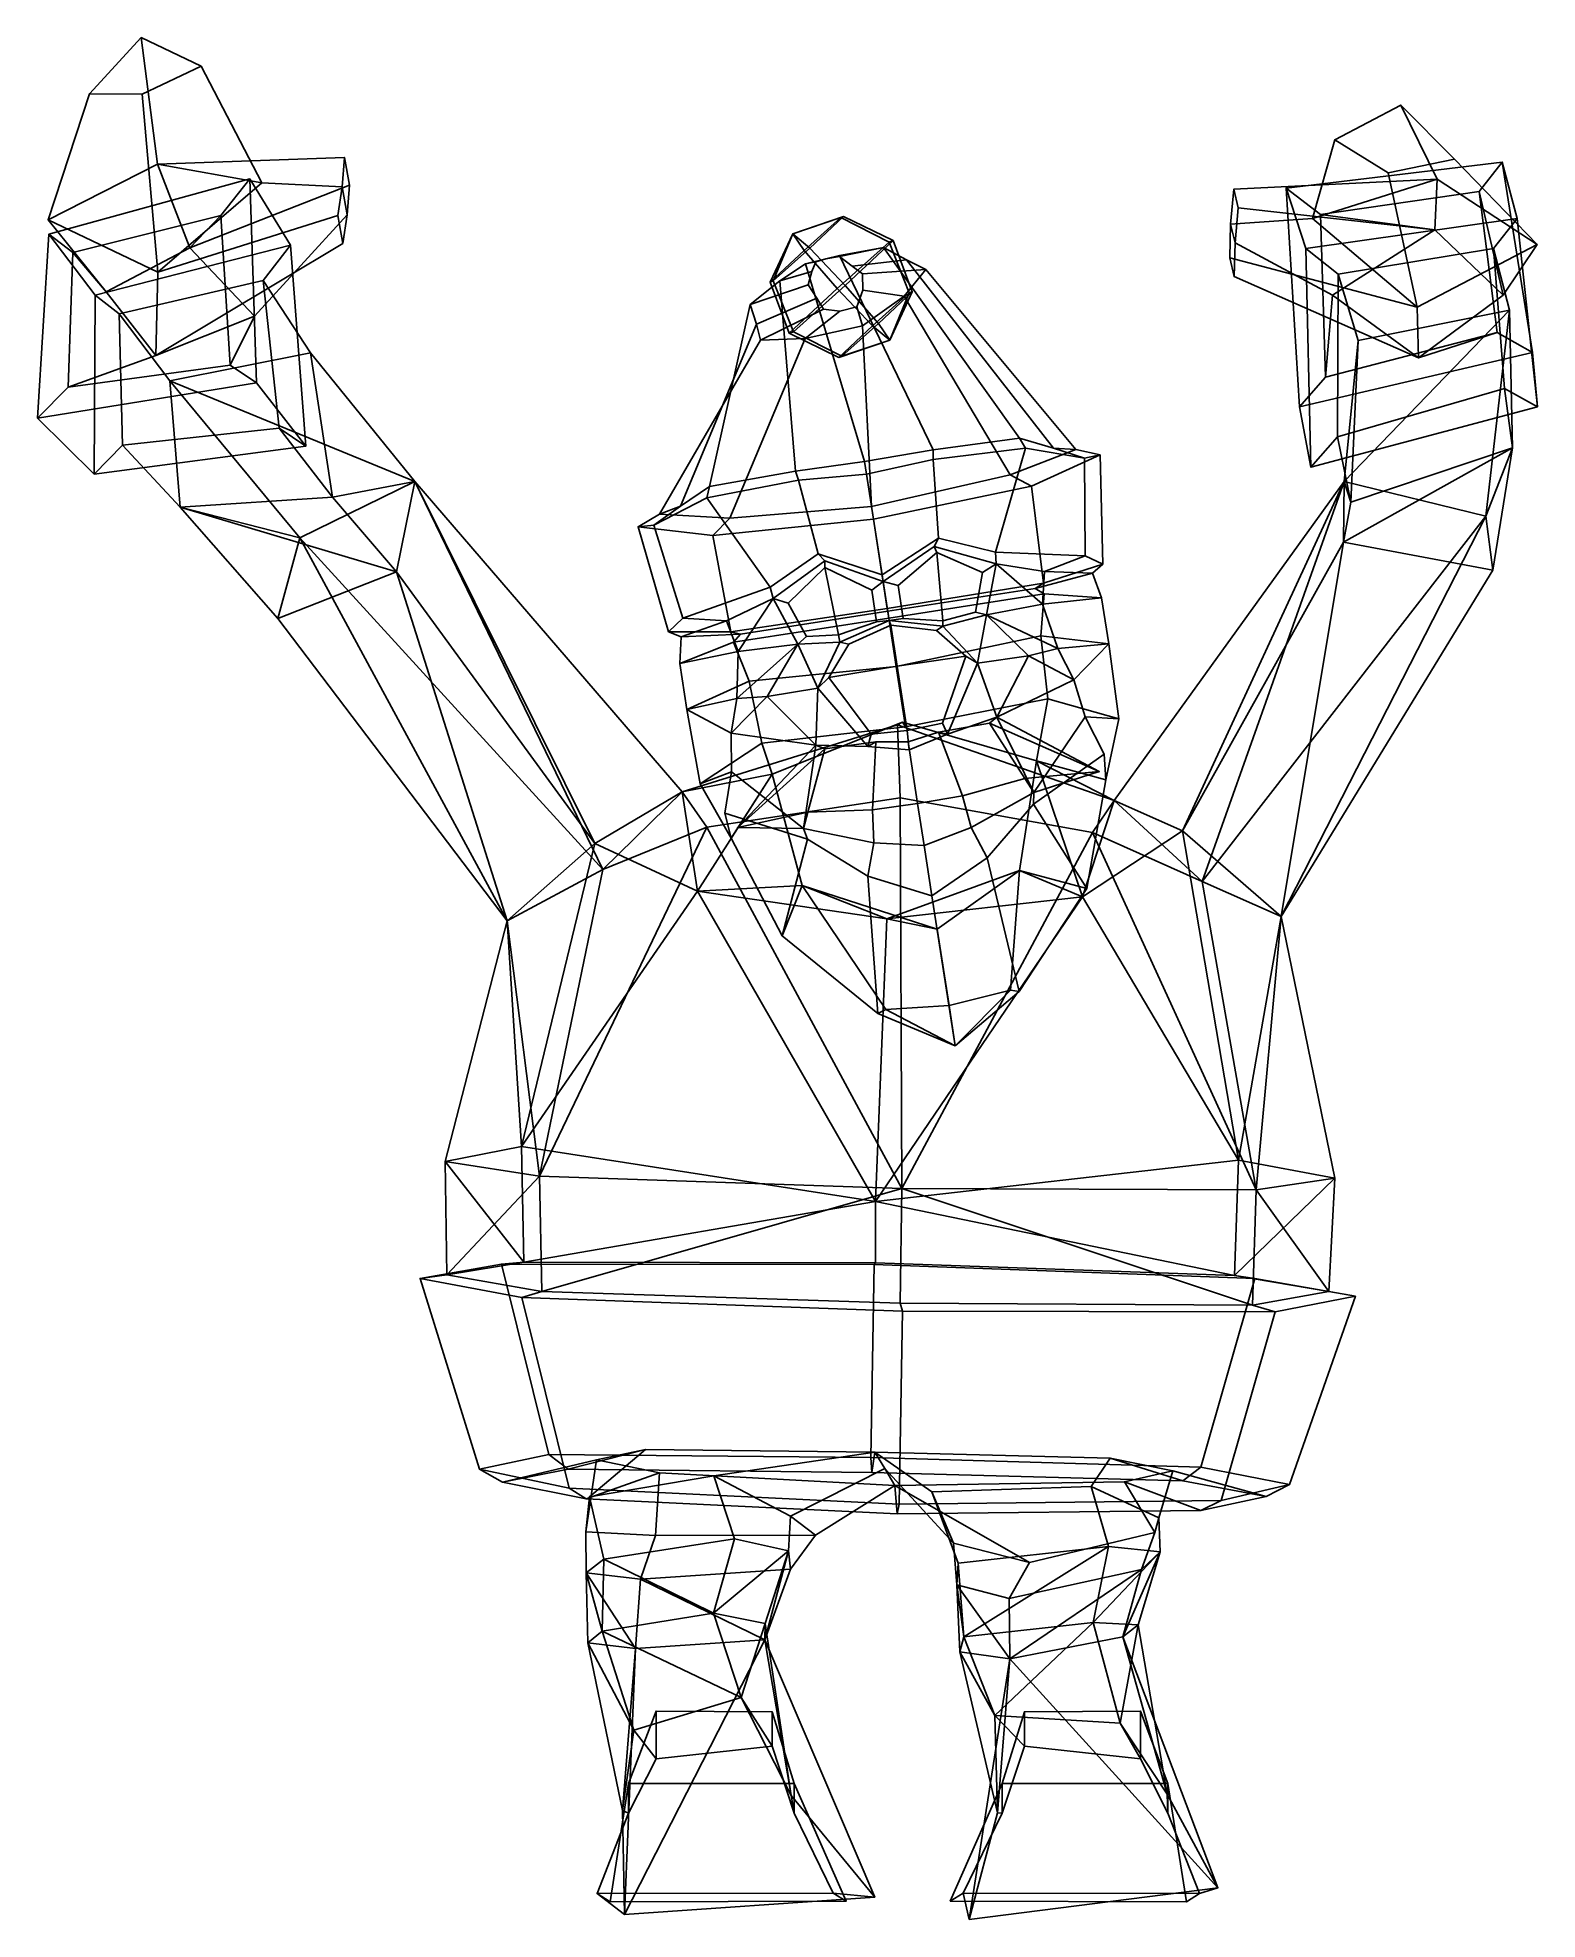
# Model space of a CAD drawing. Extents: x -247 to 180, y -158 to 377.
import ezdxf

# ---------------------------------------------------------------- set-up
doc = ezdxf.new("R2010")
doc.units = 0

msp = doc.modelspace()

# ---------------------------------------------------------------- linework, layer by layer
for p in [(55.226166, 168.531128, 96.495132), (-47.547012, 152.561157, 96.495132)]:
    msp.add_point(p)
for points in [[(-232.018982, 361.381226, 130.782837), (-217.314758, 377.334167, 132.984039), (-212.653961, 341.355682, 74.208046), (-243.793823, 325.497223, 84.121796)], [(-217.015381, 361.244019, 148.73201), (-200.258087, 369.189514, 143.232285), (-217.314758, 377.334167, 132.984039), (-232.018982, 361.381226, 130.782837)], [(-200.258087, 369.189514, 143.232285), (-182.957764, 336.002838, 103.228378), (-212.653961, 341.355682, 74.208046), (-217.314758, 377.334167, 132.984039)], [(-217.015381, 361.244019, 148.73201), (-212.547455, 310.586395, 102.120674), (-182.957764, 336.002838, 103.228378), (-200.258087, 369.189514, 143.232285)], [(-217.015381, 361.244019, 148.73201), (-232.018982, 361.381226, 130.782837), (-243.793823, 325.497223, 84.121796), (-212.547455, 310.586395, 102.120674)], [(122.314537, 348.285278, 153.864456), (141.053558, 358.144318, 150.13089), (151.459961, 337.078705, 85.179077), (115.935059, 325.872711, 104.286781)], [(137.534348, 338.825958, 161.148911), (156.334671, 342.763092, 147.794266), (141.053558, 358.144318, 150.13089), (122.314537, 348.285278, 153.864456)], [(156.334671, 342.763092, 147.794266), (179.847824, 318.509766, 98.170937), (151.459961, 337.078705, 85.179077), (141.053558, 358.144318, 150.13089)], [(137.534348, 338.825958, 161.148911), (122.314537, 348.285278, 153.864456), (115.935059, 325.872711, 104.286781), (145.701904, 300.639648, 104.281776)], [(-159.487091, 343.273254, 100.287407), (-158.036621, 335.322723, 90.180595), (-203.421371, 317.485107, 50.848911), (-212.653961, 341.355682, 74.208046)], [(-160.06723, 334.857666, 107.911804), (-159.487091, 343.273254, 100.287407), (-212.653961, 341.355682, 74.208046), (-182.957764, 336.002838, 103.228378)], [(-160.06723, 334.857666, 107.911804), (-158.737991, 326.895081, 97.77375), (-158.036621, 335.322723, 90.180595), (-159.487091, 343.273254, 100.287407)], [(137.534348, 338.825958, 161.148911), (145.701904, 300.639648, 104.281776), (179.847824, 318.509766, 98.170937), (156.334671, 342.763092, 147.794266)], [(-243.793823, 325.497223, 84.121796), (-212.653961, 341.355682, 74.208046), (-203.421371, 317.485107, 50.848911), (-227.260391, 305.026459, 54.999969)], [(169.951843, 341.911621, 58.700333), (174.166138, 325.910492, 30.008553), (114.02401, 317.319458, 26.730047), (108.439156, 334.523773, 53.605408)], [(169.951843, 341.911621, 58.700333), (108.439156, 334.523773, 53.605408), (118.200531, 326.981171, 59.360104), (163.354645, 333.526642, 62.68998)], [(178.553955, 287.786469, 92.564209), (169.951843, 341.911621, 58.700333), (163.354645, 333.526642, 62.68998), (168.470871, 293.454926, 87.860352)], [(179.939407, 272.278442, 62.1465), (174.166138, 325.910492, 30.008553), (169.951843, 341.911621, 58.700333), (178.553955, 287.786469, 92.564209)], [(-243.526672, 321.411621, 38.760365), (-186.429901, 337.152374, 57.642597), (-174.805969, 318.243103, 34.046265), (-230.395264, 304.067841, 13.784865)], [(-243.526672, 321.411621, 38.760365), (-236.737946, 316.197235, 46.275162), (-194.622681, 326.723206, 60.708939), (-186.429901, 337.152374, 57.642597)], [(-161.389694, 326.760956, 115.21489), (-160.06723, 334.857666, 107.911804), (-182.957764, 336.002838, 103.228378), (-212.547455, 310.586395, 102.120674)], [(-158.737991, 326.895081, 97.77375), (-185.01767, 298.03949, 70.052757), (-203.421371, 317.485107, 50.848911), (-158.036621, 335.322723, 90.180595)], [(-184.501831, 279.140198, 101.873657), (-186.429901, 337.152374, 57.642597), (-194.622681, 326.723206, 60.708939), (-192.022171, 284.173431, 94.088257)], [(-170.406052, 261.105774, 77.929329), (-174.805969, 318.243103, 34.046265), (-186.429901, 337.152374, 57.642597), (-184.501831, 279.140198, 101.873657)], [(-161.389694, 326.760956, 115.21489), (-159.946121, 318.786011, 105.075584), (-158.737991, 326.895081, 97.77375), (-160.06723, 334.857666, 107.911804)], [(92.630592, 324.276031, 103.032051), (115.935059, 325.872711, 104.286781), (151.459961, 337.078705, 85.179077), (93.61129, 334.256348, 97.672791)], [(92.630592, 324.276031, 103.032051), (93.61129, 334.256348, 97.672791), (94.823265, 328.937317, 85.938179), (93.968048, 318.949341, 91.293747)], [(93.61129, 334.256348, 97.672791), (151.459961, 337.078705, 85.179077), (150.764938, 322.669342, 55.128891), (94.823265, 328.937317, 85.938179)], [(115.534058, 255.106018, 63.294518), (112.262314, 272.245392, 91.451202), (108.439156, 334.523773, 53.605408), (114.02401, 317.319458, 26.730047)], [(112.262314, 272.245392, 91.451202), (119.650452, 280.749176, 87.501244), (118.200531, 326.981171, 59.360104), (108.439156, 334.523773, 53.605408)], [(170.162308, 304.079742, 67.119263), (163.354645, 333.526642, 62.68998), (118.200531, 326.981171, 59.360104), (150.764938, 322.669342, 55.128891)], [(146.140945, 286.186127, 74.260666), (168.470871, 293.454926, 87.860352), (163.354645, 333.526642, 62.68998), (170.162308, 304.079742, 67.119263)], [(179.847824, 318.509766, 98.170937), (170.162308, 304.079742, 67.119263), (150.764938, 322.669342, 55.128891), (151.459961, 337.078705, 85.179077)], [(-227.260391, 305.026459, 54.999969), (-203.421371, 317.485107, 50.848911), (-194.622681, 326.723206, 60.708939), (-236.737946, 316.197235, 46.275162)], [(-159.946121, 318.786011, 105.075584), (-213.123001, 286.925049, 72.359734), (-185.01767, 298.03949, 70.052757), (-158.737991, 326.895081, 97.77375)], [(-161.389694, 326.760956, 115.21489), (-212.547455, 310.586395, 102.120674), (-213.123001, 286.925049, 72.359734), (-159.946121, 318.786011, 105.075584)], [(-185.01767, 298.03949, 70.052757), (-192.022171, 284.173431, 94.088257), (-194.622681, 326.723206, 60.708939), (-203.421371, 317.485107, 50.848911)], [(93.968048, 318.949341, 91.293747), (94.823265, 328.937317, 85.938179), (150.764938, 322.669342, 55.128891), (121.60955, 304.079742, 61.94331)], [(121.60955, 304.079742, 61.94331), (150.764938, 322.669342, 55.128891), (118.200531, 326.981171, 59.360104), (119.650452, 280.749176, 87.501244)], [(-230.675964, 253.17691, 50.562698), (-246.758713, 269.071747, 76.182106), (-243.526672, 321.411621, 38.760365), (-230.395264, 304.067841, 13.784865)], [(-246.758713, 269.071747, 76.182106), (-238.098877, 277.913971, 74.524147), (-236.737946, 316.197235, 46.275162), (-243.526672, 321.411621, 38.760365)], [(-212.547455, 310.586395, 102.120674), (-243.793823, 325.497223, 84.121796), (-227.260391, 305.026459, 54.999969), (-213.123001, 286.925049, 72.359734)], [(-28.705675, 316.789612, 7.416094), (-31.924292, 321.546417, -7.613613), (-38.327999, 307.787079, -0.786465)], [(-38.327999, 307.787079, -0.786465), (-31.924292, 321.546417, -7.613613), (-37.505508, 308.10849, -15.68879)], [(-31.924292, 321.546417, -7.613613), (-27.060684, 317.432404, -22.388618), (-37.505508, 308.10849, -15.68879)], [(-31.924292, 321.546417, -7.613613), (-17.438337, 326.434967, -14.185997), (-27.060684, 317.432404, -22.388618)], [(-18.26083, 326.113556, 0.716329), (-17.438337, 326.434967, -14.185997), (-31.924292, 321.546417, -7.613613)], [(-28.705675, 316.789612, 7.416094), (-18.26083, 326.113556, 0.716329), (-31.924292, 321.546417, -7.613613)], [(-19.290262, 305.948517, 13.896356), (-4.519044, 319.134552, 4.421476), (-18.26083, 326.113556, 0.716329), (-28.705675, 316.789612, 7.416094)], [(-17.438337, 326.434967, -14.185997), (-3.355859, 319.589081, -16.653677), (-16.963896, 306.857574, -28.253857), (-27.060684, 317.432404, -22.388618)], [(-4.519044, 319.134552, 4.421476), (-3.355859, 319.589081, -16.653677), (-17.438337, 326.434967, -14.185997), (-18.26083, 326.113556, 0.716329)], [(92.437096, 314.66098, 108.338051), (145.701904, 300.639648, 104.281776), (115.935059, 325.872711, 104.286781), (92.630592, 324.276031, 103.032051)], [(92.437096, 314.66098, 108.338051), (92.630592, 324.276031, 103.032051), (93.968048, 318.949341, 91.293747), (93.664162, 309.325653, 96.568703)], [(174.166138, 325.910492, 30.008553), (167.501785, 317.379913, 34.074024), (123.292076, 310.061768, 32.250164), (114.02401, 317.319458, 26.730047)], [(179.939407, 272.278442, 62.1465), (170.595474, 277.51593, 57.796486), (167.501785, 317.379913, 34.074024), (174.166138, 325.910492, 30.008553)], [(-213.123001, 286.925049, 72.359734), (-227.260391, 305.026459, 54.999969), (-236.737946, 316.197235, 46.275162), (-238.098877, 277.913971, 74.524147)], [(-230.395264, 304.067841, 13.784865), (-174.805969, 318.243103, 34.046265), (-182.57576, 308.253418, 37.026085), (-223.53186, 298.745636, 21.418997)], [(-170.406052, 261.105774, 77.929329), (-178.085495, 266.198608, 70.013283), (-182.57576, 308.253418, 37.026085), (-174.805969, 318.243103, 34.046265)], [(-19.290262, 305.948517, 13.896356), (-28.705675, 316.789612, 7.416094), (-38.327999, 307.787079, -0.786465), (-32.898304, 293.21701, 2.296205)], [(-37.505508, 308.10849, -15.68879), (-27.060684, 317.432404, -22.388618), (-16.963896, 306.857574, -28.253857), (-31.735119, 293.671539, -18.778948)], [(-22.508253, 314.439484, 1.957279), (-18.590963, 315.340942, 62.321411), (-6.070161, 317.625183, 58.671535), (-18.586975, 315.08902, 2.176033)], [(-19.290262, 305.948517, 13.896356), (-9.193475, 295.373688, 8.031147), (1.251368, 304.697632, 1.331382), (-4.519044, 319.134552, 4.421476)], [(32.64019, 263.353088, 88.605896), (-6.070161, 317.625183, 58.671535), (-18.590963, 315.340942, 62.321411), (7.995475, 260.045624, 101.565422)], [(-18.586975, 315.08902, 2.176033), (-6.070161, 317.625183, 58.671535), (0.438076, 314.091064, 50.635933), (-15.030198, 312.299103, 2.288142)], [(2.073861, 305.019012, -13.570944), (-7.548484, 296.016449, -21.773565), (-16.963896, 306.857574, -28.253857), (-3.355859, 319.589081, -16.653677)], [(42.230671, 260.512146, 60.679428), (0.438076, 314.091064, 50.635933), (-6.070161, 317.625183, 58.671535), (32.64019, 263.353088, 88.605896)], [(-4.519044, 319.134552, 4.421476), (1.251368, 304.697632, 1.331382), (2.073861, 305.019012, -13.570944), (-3.355859, 319.589081, -16.653677)], [(93.664162, 309.325653, 96.568703), (93.968048, 318.949341, 91.293747), (121.60955, 304.079742, 61.94331), (146.140945, 286.186127, 74.260666)], [(115.534058, 255.106018, 63.294518), (114.02401, 317.319458, 26.730047), (123.292076, 310.061768, 32.250164), (123.083542, 263.740173, 59.290665)], [(167.501785, 317.379913, 34.074024), (172.024643, 299.770538, 2.865964), (128.981033, 291.15741, 1.959767), (123.292076, 310.061768, 32.250164)], [(145.701904, 300.639648, 104.281776), (146.140945, 286.186127, 74.260666), (170.162308, 304.079742, 67.119263), (179.847824, 318.509766, 98.170937)], [(172.851364, 260.592133, 25.874969), (172.024643, 299.770538, 2.865964), (167.501785, 317.379913, 34.074024), (170.595474, 277.51593, 57.796486)], [(-26.482819, 310.809692, 1.659631), (-27.487314, 306.960724, 1.509503), (-44.037388, 301.401062, 57.651337), (-35.545738, 308.095825, 61.865829)], [(-25.346655, 313.558197, 1.788432), (-26.482819, 310.809692, 1.659631), (-35.545738, 308.095825, 61.865829), (-28.244055, 313.005371, 64.388435)], [(-11.509387, 256.693542, 108.993706), (-28.244055, 313.005371, 64.388435), (-35.545738, 308.095825, 61.865829), (-31.111719, 253.96875, 101.565422)], [(-11.509387, 256.693542, 108.993706), (7.995475, 260.045624, 101.565422), (-18.590963, 315.340942, 62.321411), (-28.244055, 313.005371, 64.388435)], [(-25.346655, 313.558197, 1.788432), (-28.244055, 313.005371, 64.388435), (-18.590963, 315.340942, 62.321411), (-22.508253, 314.439484, 1.957279)], [(-15.030198, 312.299103, 2.288142), (0.438076, 314.091064, 50.635933), (5.944752, 311.350037, 44.160976), (-12.100939, 310.103638, 2.383083)], [(-12.100939, 310.103638, 2.383083), (5.944752, 311.350037, 44.160976), (-0.221721, 303.735321, 37.521221), (-11.944943, 305.484955, 2.27316)], [(29.922585, 252.984497, 16.319864), (-0.221721, 303.735321, 37.521221), (5.944752, 311.350037, 44.160976), (48.625874, 260.190277, 37.509758)], [(48.625874, 260.190277, 37.509758), (5.944752, 311.350037, 44.160976), (0.438076, 314.091064, 50.635933), (42.230671, 260.512146, 60.679428)], [(92.437096, 314.66098, 108.338051), (93.664162, 309.325653, 96.568703), (146.140945, 286.186127, 74.260666), (145.701904, 300.639648, 104.281776)], [(-223.53186, 298.745636, 21.418997), (-182.57576, 308.253418, 37.026085), (-169.115601, 287.616791, 10.564802), (-209.129547, 279.713165, -5.688722)], [(-169.115601, 287.616791, 10.564802), (-182.57576, 308.253418, 37.026085), (-178.085495, 266.198608, 70.013283), (-162.886414, 246.59552, 43.757526)], [(-55.597996, 249.641724, 88.605896), (-31.111719, 253.96875, 101.565422), (-35.545738, 308.095825, 61.865829), (-44.037388, 301.401062, 57.651337)], [(-27.487314, 306.960724, 1.509503), (-25.036482, 303.160797, 1.53879), (-42.246906, 295.850922, 49.488964), (-44.037388, 301.401062, 57.651337)], [(-32.898304, 293.21701, 2.296205), (-38.327999, 307.787079, -0.786465), (-37.505508, 308.10849, -15.68879), (-31.735119, 293.671539, -18.778948)], [(-19.290262, 305.948517, 13.896356), (-32.898304, 293.21701, 2.296205), (-18.815802, 286.371155, -0.171412), (-9.193475, 295.373688, 8.031147)], [(-17.993307, 286.692535, -15.073737), (-31.735119, 293.671539, -18.778948), (-16.963896, 306.857574, -28.253857), (-7.548484, 296.016449, -21.773565)], [(-11.944943, 305.484955, 2.27316), (-0.221721, 303.735321, 37.521221), (-12.081346, 295.312744, 32.841022), (-13.646143, 300.723755, 2.063805)], [(128.981033, 291.15741, 1.959767), (126.82766, 245.190369, 28.524704), (123.083542, 263.740173, 59.290665), (123.292076, 310.061768, 32.250164)], [(-230.675964, 253.17691, 50.562698), (-230.395264, 304.067841, 13.784865), (-223.53186, 298.745636, 21.418997), (-222.649521, 261.356903, 49.037251)], [(-63.874161, 244.024475, 60.679428), (-55.597996, 249.641724, 88.605896), (-44.037388, 301.401062, 57.651337), (-42.246906, 295.850922, 49.488964)], [(-25.036482, 303.160797, 1.53879), (-23.119745, 300.040649, 1.557905), (-41.059475, 291.264221, 42.897949), (-42.246906, 295.850922, 49.488964)], [(-23.119745, 300.040649, 1.557905), (-18.53867, 299.463165, 1.779368), (-28.34936, 291.715851, 36.765419), (-41.059475, 291.264221, 42.897949)], [(-18.53867, 299.463165, 1.779368), (-13.646143, 300.723755, 2.063805), (-12.081346, 295.312744, 32.841022), (-28.34936, 291.715851, 36.765419)], [(-9.525306, 243.925201, -2.974265), (-12.081346, 295.312744, 32.841022), (-0.221721, 303.735321, 37.521221), (29.922585, 252.984497, 16.319864)], [(-9.193475, 295.373688, 8.031147), (-4.329871, 291.259674, -6.743797), (1.251368, 304.697632, 1.331382)], [(-4.329871, 291.259674, -6.743797), (-7.548484, 296.016449, -21.773565), (2.073861, 305.019012, -13.570944)], [(1.251368, 304.697632, 1.331382), (-4.329871, 291.259674, -6.743797), (2.073861, 305.019012, -13.570944)], [(146.140945, 286.186127, 74.260666), (121.60955, 304.079742, 61.94331), (119.650452, 280.749176, 87.501244), (168.470871, 293.454926, 87.860352)], [(-213.123001, 286.925049, 72.359734), (-238.098877, 277.913971, 74.524147), (-192.022171, 284.173431, 94.088257), (-185.01767, 298.03949, 70.052757)], [(-206.24556, 243.776825, 21.975506), (-222.649521, 261.356903, 49.037251), (-223.53186, 298.745636, 21.418997), (-209.129547, 279.713165, -5.688722)], [(-69.870125, 241.7771, 37.509758), (-63.874161, 244.024475, 60.679428), (-42.246906, 295.850922, 49.488964), (-41.059475, 291.264221, 42.897949)], [(-9.525306, 243.925201, -2.974265), (-49.862164, 240.586731, 16.319864), (-28.34936, 291.715851, 36.765419), (-12.081346, 295.312744, 32.841022)], [(-9.193475, 295.373688, 8.031147), (-18.815802, 286.371155, -0.171412), (-4.329871, 291.259674, -6.743797)], [(-4.329871, 291.259674, -6.743797), (-17.993307, 286.692535, -15.073737), (-7.548484, 296.016449, -21.773565)], [(172.024643, 299.770538, 2.865964), (165.255936, 241.21521, -45.828121), (124.992569, 251.088379, -32.178032)], [(172.024643, 299.770538, 2.865964), (124.992569, 251.088379, -32.178032), (128.981033, 291.15741, 1.959767)], [(172.851364, 260.592133, 25.874969), (165.255936, 241.21521, -45.828121), (172.024643, 299.770538, 2.865964)], [(-49.862164, 240.586731, 16.319864), (-69.870125, 241.7771, 37.509758), (-41.059475, 291.264221, 42.897949), (-28.34936, 291.715851, 36.765419)], [(-32.898304, 293.21701, 2.296205), (-31.735119, 293.671539, -18.778948), (-17.993307, 286.692535, -15.073737), (-18.815802, 286.371155, -0.171412)], [(-18.815802, 286.371155, -0.171412), (-17.993307, 286.692535, -15.073737), (-4.329871, 291.259674, -6.743797)], [(178.553955, 287.786469, 92.564209), (168.470871, 293.454926, 87.860352), (119.650452, 280.749176, 87.501244), (112.262314, 272.245392, 91.451202)], [(126.82766, 245.190369, 28.524704), (128.981033, 291.15741, 1.959767), (124.992569, 251.088379, -32.178032)], [(-246.758713, 269.071747, 76.182106), (-184.501831, 279.140198, 101.873657), (-192.022171, 284.173431, 94.088257), (-238.098877, 277.913971, 74.524147)], [(-209.129547, 279.713165, -5.688722), (-169.115601, 287.616791, 10.564802), (-139.426849, 251.00647, -13.313272)], [(-162.886414, 246.59552, 43.757526), (-139.426849, 251.00647, -13.313272), (-169.115601, 287.616791, 10.564802)], [(179.939407, 272.278442, 62.1465), (178.553955, 287.786469, 92.564209), (112.262314, 272.245392, 91.451202), (115.534058, 255.106018, 63.294518)], [(-230.675964, 253.17691, 50.562698), (-170.406052, 261.105774, 77.929329), (-184.501831, 279.140198, 101.873657), (-246.758713, 269.071747, 76.182106)], [(-209.129547, 279.713165, -5.688722), (-139.426849, 251.00647, -13.313272), (-172.144806, 235.049988, -36.078434)], [(-206.24556, 243.776825, 21.975506), (-209.129547, 279.713165, -5.688722), (-172.144806, 235.049988, -36.078434)], [(179.939407, 272.278442, 62.1465), (115.534058, 255.106018, 63.294518), (123.083542, 263.740173, 59.290665), (170.595474, 277.51593, 57.796486)], [(126.82766, 245.190369, 28.524704), (172.851364, 260.592133, 25.874969), (170.595474, 277.51593, 57.796486), (123.083542, 263.740173, 59.290665)], [(-230.675964, 253.17691, 50.562698), (-222.649521, 261.356903, 49.037251), (-178.085495, 266.198608, 70.013283), (-170.406052, 261.105774, 77.929329)], [(-162.886414, 246.59552, 43.757526), (-178.085495, 266.198608, 70.013283), (-222.649521, 261.356903, 49.037251), (-206.24556, 243.776825, 21.975506)], [(8.022377, 257.341278, 106.255333), (34.339336, 260.509369, 92.966484), (32.64019, 263.353088, 88.605896), (7.995475, 260.045624, 101.565422)], [(34.339336, 260.509369, 92.966484), (51.070274, 257.671997, 61.73048), (42.230671, 260.512146, 60.679428), (32.64019, 263.353088, 88.605896)], [(-10.950881, 253.099365, 112.282356), (8.022377, 257.341278, 106.255333), (7.995475, 260.045624, 101.565422), (-11.509387, 256.693542, 108.993706)], [(-6.505701, 224.492859, 112.074959), (9.527329, 234.936462, 108.592934), (8.022377, 257.341278, 106.255333), (-10.950881, 253.099365, 112.282356)], [(9.527329, 234.936462, 108.592934), (25.742229, 230.940613, 96.802124), (34.339336, 260.509369, 92.966484), (8.022377, 257.341278, 106.255333)], [(25.742229, 230.940613, 96.802124), (51.286808, 229.921509, 77.739914), (51.070274, 257.671997, 61.73048), (34.339336, 260.509369, 92.966484)], [(55.504612, 258.609436, 35.851646), (36.020649, 249.747559, 12.511164), (29.922585, 252.984497, 16.319864), (48.625874, 260.190277, 37.509758)], [(56.291779, 227.497498, 40.018829), (39.410271, 222.103027, 13.866787), (36.020649, 249.747559, 12.511164), (55.504612, 258.609436, 35.851646)], [(51.070274, 257.671997, 61.73048), (55.504612, 258.609436, 35.851646), (48.625874, 260.190277, 37.509758), (42.230671, 260.512146, 60.679428)], [(51.286808, 229.921509, 77.739914), (56.291779, 227.497498, 40.018829), (55.504612, 258.609436, 35.851646), (51.070274, 257.671997, 61.73048)], [(172.851364, 260.592133, 25.874969), (124.735588, 233.781311, 17.962173), (167.279099, 225.792725, -3.502625)], [(172.851364, 260.592133, 25.874969), (126.82766, 245.190369, 28.524704), (124.735588, 233.781311, 17.962173)], [(172.851364, 260.592133, 25.874969), (167.279099, 225.792725, -3.502625), (165.255936, 241.21521, -45.828121)], [(-30.316708, 251.383728, 106.255333), (-31.111719, 253.96875, 101.565422), (-55.597996, 249.641724, 88.605896), (-56.354088, 246.416504, 92.966484)], [(-10.950881, 253.099365, 112.282356), (-11.509387, 256.693542, 108.993706), (-31.111719, 253.96875, 101.565422), (-30.316708, 251.383728, 106.255333)], [(-6.505701, 224.492859, 112.074959), (-10.950881, 253.099365, 112.282356), (-30.316708, 251.383728, 106.255333), (-24.67692, 230.438599, 108.592934)], [(36.020649, 249.747559, 12.511164), (-8.970124, 240.352386, -7.526244), (-9.525306, 243.925201, -2.974265), (29.922585, 252.984497, 16.319864)], [(-206.24556, 243.776825, 21.975506), (-144.64325, 225.320892, 31.606571), (-162.886414, 246.59552, 43.757526)], [(-85.940514, 140.699097, -31.328512), (-172.144806, 235.049988, -36.078434), (-139.426849, 251.00647, -13.313272)], [(-162.886414, 246.59552, 43.757526), (-144.64325, 225.320892, 31.606571), (-139.426849, 251.00647, -13.313272)], [(-88.254372, 148.087891, 45.795227), (-139.426849, 251.00647, -13.313272), (-144.64325, 225.320892, 31.606571)], [(-88.254372, 148.087891, 45.795227), (-63.350658, 162.789673, 2.030837), (-139.426849, 251.00647, -13.313272)], [(-85.940514, 140.699097, -31.328512), (-139.426849, 251.00647, -13.313272), (-63.350658, 162.789673, 2.030837)], [(-56.354088, 246.416504, 92.966484), (-55.597996, 249.641724, 88.605896), (-63.874161, 244.024475, 60.679428), (-71.435089, 238.635834, 61.73048)], [(-38.327915, 220.98468, 96.802116), (-56.354088, 246.416504, 92.966484), (-71.435089, 238.635834, 61.73048), (-63.220417, 212.128174, 77.739914)], [(-24.67692, 230.438599, 108.592934), (-30.316708, 251.383728, 106.255333), (-56.354088, 246.416504, 92.966484), (-38.327915, 220.98468, 96.802116)], [(39.410271, 222.103027, 13.866787), (-5.016602, 214.909912, -5.901319), (-8.970124, 240.352386, -7.526244), (36.020649, 249.747559, 12.511164)], [(78.995529, 151.667328, 48.707142), (124.992569, 251.088379, -32.178032), (59.523926, 160.268707, 4.658175)], [(84.582092, 137.245117, -25.753727), (59.523926, 160.268707, 4.658175), (124.992569, 251.088379, -32.178032)], [(78.995529, 151.667328, 48.707142), (124.735588, 233.781311, 17.962173), (124.992569, 251.088379, -32.178032)], [(84.582092, 137.245117, -25.753727), (124.992569, 251.088379, -32.178032), (165.255936, 241.21521, -45.828121)], [(126.82766, 245.190369, 28.524704), (124.992569, 251.088379, -32.178032), (124.735588, 233.781311, 17.962173)], [(-206.24556, 243.776825, 21.975506), (-178.450806, 212.088684, 1.253121), (-144.64325, 225.320892, 31.606571)], [(-206.24556, 243.776825, 21.975506), (-172.144806, 235.049988, -36.078434), (-178.450806, 212.088684, 1.253121)], [(-71.435089, 238.635834, 61.73048), (-63.874161, 244.024475, 60.679428), (-69.870125, 241.7771, 37.509758), (-75.944794, 238.183411, 35.851646)], [(-75.944794, 238.183411, 35.851646), (-69.870125, 241.7771, 37.509758), (-49.862164, 240.586731, 16.319864), (-54.690407, 235.651917, 12.511164)], [(-54.690407, 235.651917, 12.511164), (-49.862164, 240.586731, 16.319864), (-9.525306, 243.925201, -2.974265), (-8.970124, 240.352386, -7.526244)], [(107.068665, 127.301453, 11.041256), (84.582092, 137.245117, -25.753727), (165.255936, 241.21521, -45.828121)], [(167.279099, 225.792725, -3.502625), (107.068665, 127.301453, 11.041256), (165.255936, 241.21521, -45.828121)], [(-63.220417, 212.128174, 77.739914), (-71.435089, 238.635834, 61.73048), (-75.944794, 238.183411, 35.851646), (-67.253807, 208.299683, 40.018829)], [(-67.253807, 208.299683, 40.018829), (-75.944794, 238.183411, 35.851646), (-54.690407, 235.651917, 12.511164), (-49.531364, 208.282349, 13.866787)], [(-49.531364, 208.282349, 13.866787), (-54.690407, 235.651917, 12.511164), (-8.970124, 240.352386, -7.526244), (-5.016602, 214.909912, -5.901319)], [(-178.450806, 212.088684, 1.253121), (-172.144806, 235.049988, -36.078434), (-113.124931, 126.086395, 4.080542)], [(-113.124931, 126.086395, 4.080542), (-172.144806, 235.049988, -36.078434), (-85.940514, 140.699097, -31.328512)], [(-24.67692, 230.438599, 108.592934), (-38.327915, 220.98468, 96.802116), (-37.532444, 217.77182, 94.976685), (-22.786795, 228.49118, 107.094673)], [(-6.505701, 224.492859, 112.074959), (-24.67692, 230.438599, 108.592934), (-22.786795, 228.49118, 107.094673), (-6.216784, 222.633545, 109.102097)], [(-6.505701, 224.492859, 112.074959), (-6.216784, 222.633545, 109.102097), (8.317275, 232.507324, 107.094673), (9.527329, 234.936462, 108.592934)], [(9.091896, 230.823364, 104.268639), (8.317275, 232.507324, 107.094673), (-6.216784, 222.633545, 109.102097), (-1.947737, 221.459747, 106.276031)], [(-1.947737, 221.459747, 106.276031), (-0.488325, 212.067871, 107.318275), (10.770915, 211.44101, 102.009949), (9.091896, 230.823364, 104.268639)], [(9.527329, 234.936462, 108.592934), (8.317275, 232.507324, 107.094673), (25.959221, 227.637817, 94.976685), (25.742229, 230.940613, 96.802124)], [(9.091896, 230.823364, 104.268639), (22.029804, 225.189087, 92.15062), (25.959221, 227.637817, 94.976685), (8.317275, 232.507324, 107.094673)], [(10.770915, 211.44101, 102.009949), (20.066904, 213.893494, 95.723228), (22.029804, 225.189087, 92.15062), (9.091896, 230.823364, 104.268639)], [(39.673336, 225.429138, 78.249641), (51.286808, 229.921509, 77.739914), (25.742229, 230.940613, 96.802124), (25.959221, 227.637817, 94.976685)], [(107.068665, 127.301453, 11.041256), (124.735588, 233.781311, 17.962173), (78.995529, 151.667328, 48.707142)], [(167.279099, 225.792725, -3.502625), (124.735588, 233.781311, 17.962173), (107.068665, 127.301453, 11.041256)], [(-178.450806, 212.088684, 1.253121), (-113.124931, 126.086395, 4.080542), (-144.64325, 225.320892, 31.606571)], [(-113.124931, 126.086395, 4.080542), (-88.254372, 148.087891, 45.795227), (-144.64325, 225.320892, 31.606571)], [(-22.751572, 226.578735, 104.469688), (-22.786795, 228.49118, 107.094673), (-37.532444, 217.77182, 94.976685), (-33.262146, 216.476318, 94.654114)], [(-18.869755, 207.454834, 102.64016), (-22.751572, 226.578735, 104.469688), (-33.262146, 216.476318, 94.654114), (-27.994951, 206.982666, 97.547935)], [(-22.751572, 226.578735, 104.469688), (-9.462269, 220.171387, 106.095718), (-6.216784, 222.633545, 109.102097), (-22.786795, 228.49118, 107.094673)], [(-9.462269, 220.171387, 106.095718), (-22.751572, 226.578735, 104.469688), (-18.869755, 207.454834, 102.64016), (-8.062333, 211.162231, 106.939919)], [(20.066904, 213.893494, 95.723228), (23.231926, 213.080048, 98.549278), (25.959221, 227.637817, 94.976685), (22.029804, 225.189087, 92.15062)], [(23.231926, 213.080048, 98.549278), (39.123943, 216.116852, 78.655991), (25.959221, 227.637817, 94.976685)], [(39.123943, 216.116852, 78.655991), (39.673336, 225.429138, 78.249641), (25.959221, 227.637817, 94.976685)], [(56.291779, 227.497498, 40.018829), (53.334644, 225.000061, 41.26128), (37.025631, 220.606659, 14.896184), (39.410271, 222.103027, 13.866787)], [(55.959301, 217.906982, 42.462151), (39.601616, 219.088684, 12.672509), (37.025631, 220.606659, 14.896184), (53.334644, 225.000061, 41.26128)], [(39.673336, 225.429138, 78.249641), (39.123943, 216.116852, 78.655991), (55.959301, 217.906982, 42.462151), (53.334644, 225.000061, 41.26128)], [(51.286808, 229.921509, 77.739914), (39.673336, 225.429138, 78.249641), (53.334644, 225.000061, 41.26128), (56.291779, 227.497498, 40.018829)], [(-50.79134, 211.371765, 78.249641), (-37.532444, 217.77182, 94.976685), (-38.327915, 220.98468, 96.802116), (-63.220417, 212.128174, 77.739914)], [(-8.062333, 211.162231, 106.939919), (-4.481802, 211.468201, 110.144318), (-6.216784, 222.633545, 109.102097), (-9.462269, 220.171387, 106.095718)], [(-0.488325, 212.067871, 107.318275), (-1.947737, 221.459747, 106.276031), (-6.216784, 222.633545, 109.102097), (-4.481802, 211.468201, 110.144318)], [(39.410271, 222.103027, 13.866787), (37.025631, 220.606659, 14.896184), (-4.900911, 214.165344, -2.275021), (-5.016602, 214.909912, -5.901319)], [(39.601616, 219.088684, 12.672509), (-4.587288, 212.147064, -2.405132), (-4.900911, 214.165344, -2.275021), (37.025631, 220.606659, 14.896184)], [(-47.442017, 202.665314, 78.655991), (-37.532444, 217.77182, 94.976685), (-50.79134, 211.371765, 78.249641)], [(-49.531364, 208.282349, 13.866787), (-5.016602, 214.909912, -5.901319), (-4.900911, 214.165344, -2.275021), (-46.805088, 207.580139, 14.896184)], [(-48.798977, 205.352051, 12.672509), (-46.805088, 207.580139, 14.896184), (-4.900911, 214.165344, -2.275021), (-4.587288, 212.147064, -2.405132)], [(-30.516138, 204.728088, 98.549278), (-37.532444, 217.77182, 94.976685), (-47.442017, 202.665314, 78.655991)], [(-27.994951, 206.982666, 97.547935), (-33.262146, 216.476318, 94.654114), (-37.532444, 217.77182, 94.976685), (-30.516138, 204.728088, 98.549278)], [(38.685448, 207.108887, 11.188781), (-2.456628, 198.435425, -0.945824), (-4.587288, 212.147064, -2.405132), (39.601616, 219.088684, 12.672509)], [(43.548107, 203.547974, 78.504814), (39.123943, 216.116852, 78.655991), (23.231926, 213.080048, 98.549278)], [(58.006725, 204.872864, 44.641083), (38.685448, 207.108887, 11.188781), (39.601616, 219.088684, 12.672509), (55.959301, 217.906982, 42.462151)], [(39.123943, 216.116852, 78.655991), (43.548107, 203.547974, 78.504814), (58.006725, 204.872864, 44.641083), (55.959301, 217.906982, 42.462151)], [(-63.220417, 212.128174, 77.739914), (-67.253807, 208.299683, 40.018829), (-63.678261, 206.817352, 41.26128), (-50.79134, 211.371765, 78.249641)], [(-50.79134, 211.371765, 78.249641), (-63.678261, 206.817352, 41.26128), (-64.026733, 199.262268, 42.462151), (-47.442017, 202.665314, 78.655991)], [(-44.290691, 194.215149, 11.188781), (-48.798977, 205.352051, 12.672509), (-4.587288, 212.147064, -2.405132), (-2.456628, 198.435425, -0.945824)], [(-2.199152, 198.461212, 128.666168), (-4.013612, 210.138, 124.536148), (-15.959474, 204.806244, 121.01963), (-21.636848, 195.256897, 122.216965)], [(-18.869755, 207.454834, 102.64016), (-18.501436, 205.298798, 104.835991), (-4.481802, 211.468201, 110.144318), (-8.062333, 211.162231, 106.939919)], [(-4.013612, 210.138, 124.536148), (-4.481802, 211.468201, 110.144318), (-18.501436, 205.298798, 104.835991), (-15.959474, 204.806244, 121.01963)], [(10.770915, 211.44101, 102.009949), (-0.488325, 212.067871, 107.318275), (-4.481802, 211.468201, 110.144318), (10.748886, 209.844025, 104.835991)], [(-4.013612, 210.138, 124.536148), (8.98689, 208.682678, 121.01963), (10.748886, 209.844025, 104.835991), (-4.481802, 211.468201, 110.144318)], [(-2.199152, 198.461212, 128.666168), (17.294338, 201.306458, 122.216965), (8.98689, 208.682678, 121.01963), (-4.013612, 210.138, 124.536148)], [(17.294338, 201.306458, 122.216965), (20.640371, 199.316956, 104.760262), (10.748886, 209.844025, 104.835991), (8.98689, 208.682678, 121.01963)], [(10.770915, 211.44101, 102.009949), (10.748886, 209.844025, 104.835991), (23.231926, 213.080048, 98.549278), (20.066904, 213.893494, 95.723228)], [(20.640371, 199.316956, 104.760262), (23.231926, 213.080048, 98.549278), (10.748886, 209.844025, 104.835991)], [(35.122162, 201.412109, 101.72583), (23.231926, 213.080048, 98.549278), (20.640371, 199.316956, 104.760262)], [(35.122162, 201.412109, 101.72583), (43.548107, 203.547974, 78.504814), (23.231926, 213.080048, 98.549278)], [(-67.253807, 208.299683, 40.018829), (-49.531364, 208.282349, 13.866787), (-46.805088, 207.580139, 14.896184), (-63.678261, 206.817352, 41.26128)], [(-64.026733, 199.262268, 42.462151), (-63.678261, 206.817352, 41.26128), (-46.805088, 207.580139, 14.896184), (-48.798977, 205.352051, 12.672509)], [(-62.022362, 186.221466, 44.641083), (-64.026733, 199.262268, 42.462151), (-48.798977, 205.352051, 12.672509), (-44.290691, 194.215149, 11.188781)], [(-47.843483, 189.346558, 78.504814), (-30.516138, 204.728088, 98.549278), (-47.442017, 202.665314, 78.655991)], [(-39.166721, 189.868317, 101.72583), (-30.516138, 204.728088, 98.549278), (-47.843483, 189.346558, 78.504814)], [(-39.166721, 189.868317, 101.72583), (-24.732023, 192.266541, 104.760262), (-30.516138, 204.728088, 98.549278)], [(-18.869755, 207.454834, 102.64016), (-27.994951, 206.982666, 97.547935), (-30.516138, 204.728088, 98.549278), (-18.501436, 205.298798, 104.835991)], [(-24.732023, 192.266541, 104.760262), (-18.501436, 205.298798, 104.835991), (-30.516138, 204.728088, 98.549278)], [(-21.636848, 195.256897, 122.216965), (-15.959474, 204.806244, 121.01963), (-18.501436, 205.298798, 104.835991), (-24.732023, 192.266541, 104.760262)], [(40.664101, 189.212799, 14.099627), (0.20897, 181.28125, 3.485336), (-2.456628, 198.435425, -0.945824), (38.685448, 207.108887, 11.188781)], [(48.040115, 194.608307, 77.948036), (43.548107, 203.547974, 78.504814), (35.122162, 201.412109, 101.72583)], [(60.885159, 183.507202, 46.003769), (40.664101, 189.212799, 14.099627), (38.685448, 207.108887, 11.188781), (58.006725, 204.872864, 44.641083)], [(43.548107, 203.547974, 78.504814), (48.040115, 194.608307, 77.948036), (58.006725, 204.872864, 44.641083)], [(51.30508, 184.054565, 78.12674), (60.885159, 183.507202, 46.003769), (58.006725, 204.872864, 44.641083), (48.040115, 194.608307, 77.948036)], [(-47.442017, 202.665314, 78.655991), (-64.026733, 199.262268, 42.462151), (-62.022362, 186.221466, 44.641083), (-47.843483, 189.346558, 78.504814)], [(-40.745407, 176.562531, 14.099627), (-44.290691, 194.215149, 11.188781), (-2.456628, 198.435425, -0.945824), (0.20897, 181.28125, 3.485336)], [(0.63398, 180.228882, 122.611298), (-2.199152, 198.461212, 128.666168), (-21.636848, 195.256897, 122.216965), (-9.599118, 179.166473, 117.381271)], [(0.63398, 180.228882, 122.611298), (10.706937, 182.321838, 117.381271), (17.294338, 201.306458, 122.216965), (-2.199152, 198.461212, 128.666168)], [(10.706937, 182.321838, 117.381271), (12.138659, 179.18573, 104.511543), (20.640371, 199.316956, 104.760262), (17.294338, 201.306458, 122.216965)], [(12.138659, 179.18573, 104.511543), (26.189981, 184.020996, 98.608398), (20.640371, 199.316956, 104.760262)], [(26.189981, 184.020996, 98.608398), (35.122162, 201.412109, 101.72583), (20.640371, 199.316956, 104.760262)], [(26.189981, 184.020996, 98.608398), (48.040115, 194.608307, 77.948036), (35.122162, 201.412109, 101.72583)], [(-58.28157, 164.989807, 46.003769), (-62.022362, 186.221466, 44.641083), (-44.290691, 194.215149, 11.188781), (-40.745407, 176.562531, 14.099627)], [(-9.599118, 179.166473, 117.381271), (-21.636848, 195.256897, 122.216965), (-24.732023, 192.266541, 104.760262), (-10.522306, 175.664429, 104.511543)], [(51.30508, 184.054565, 78.12674), (48.040115, 194.608307, 77.948036), (26.189981, 184.020996, 98.608398), (36.718571, 162.557159, 104.917755)], [(-47.843483, 189.346558, 78.504814), (-62.022362, 186.221466, 44.641083), (-49.410904, 179.465332, 77.948036)], [(-49.410904, 179.465332, 77.948036), (-39.166721, 189.868317, 101.72583), (-47.843483, 189.346558, 78.504814)], [(-25.378334, 176.007782, 98.608398), (-39.166721, 189.868317, 101.72583), (-49.410904, 179.465332, 77.948036)], [(-25.378334, 176.007782, 98.608398), (-24.732023, 192.266541, 104.760262), (-39.166721, 189.868317, 101.72583)], [(-10.522306, 175.664429, 104.511543), (-24.732023, 192.266541, 104.760262), (-25.378334, 176.007782, 98.608398)], [(37.406513, 171.537537, 32.281143), (-0.660607, 182.558838, 8.866727), (0.20897, 181.28125, 3.485336), (40.664101, 189.212799, 14.099627)], [(57.182343, 166.120789, 50.112885), (37.406513, 171.537537, 32.281143), (40.664101, 189.212799, 14.099627), (60.885159, 183.507202, 46.003769)], [(-2.114709, 181.803101, 5.036343), (-63.350658, 162.789673, 2.030837), (-37.726734, 167.7677, 31.367268), (-0.660607, 182.558838, 8.866727)], [(-49.319344, 168.418518, 78.12674), (-49.410904, 179.465332, 77.948036), (-62.022362, 186.221466, 44.641083), (-58.28157, 164.989807, 46.003769)], [(-37.726734, 167.7677, 31.367268), (-40.745407, 176.562531, 14.099627), (0.20897, 181.28125, 3.485336), (-0.660607, 182.558838, 8.866727)], [(-0.660607, 182.558838, 8.866727), (37.406513, 171.537537, 32.281143), (59.523926, 160.268707, 4.658175), (-2.114709, 181.803101, 5.036343)], [(0.63398, 180.228882, 122.611298), (1.236168, 174.670776, 110.43103), (12.138659, 179.18573, 104.511543), (10.706937, 182.321838, 117.381271)], [(24.069988, 182.253906, 112.608627), (26.189981, 184.020996, 98.608398), (12.138659, 179.18573, 104.511543), (9.58718, 179.737976, 112.725739)], [(9.58718, 179.737976, 112.725739), (16.415154, 161.593475, 123.670204), (34.076313, 166.555481, 115.00264), (24.069988, 182.253906, 112.608627)], [(24.069988, 182.253906, 112.608627), (55.226166, 168.531128, 96.495132), (26.189981, 184.020996, 98.608398)], [(34.076313, 166.555481, 115.00264), (55.226166, 168.531128, 96.495132), (24.069988, 182.253906, 112.608627)], [(55.226166, 168.531128, 96.495132), (36.718571, 162.557159, 104.917755), (26.189981, 184.020996, 98.608398)], [(51.30508, 184.054565, 78.12674), (36.718571, 162.557159, 104.917755), (36.538193, 159.268738, 95.90657), (56.712807, 173.501709, 81.29702)], [(57.182343, 166.120789, 50.112885), (60.885159, 183.507202, 46.003769), (51.30508, 184.054565, 78.12674), (56.712807, 173.501709, 81.29702)], [(-2.114709, 181.803101, 5.036343), (-1.375335, 161.043701, -46.121395), (-56.365833, 152.658844, -37.882507), (-63.350658, 162.789673, 2.030837)], [(-49.319344, 168.418518, 78.12674), (-28.897177, 152.361084, 104.917755), (-25.378334, 176.007782, 98.608398), (-49.410904, 179.465332, 77.948036)], [(-8.258719, 176.964905, 112.725739), (-22.822069, 174.967316, 112.608627), (-27.592806, 156.972656, 115.00264), (-9.258706, 157.604004, 123.670204)], [(-22.822069, 174.967316, 112.608627), (-8.258719, 176.964905, 112.725739), (-10.522306, 175.664429, 104.511543), (-25.378334, 176.007782, 98.608398)], [(0.63398, 180.228882, 122.611298), (-9.599118, 179.166473, 117.381271), (-10.522306, 175.664429, 104.511543), (1.236168, 174.670776, 110.43103)], [(0.881351, 176.954193, 115.474304), (1.236168, 174.670776, 110.43103), (-10.522306, 175.664429, 104.511543), (-8.258719, 176.964905, 112.725739)], [(-9.258706, 157.604004, 123.670204), (3.609467, 159.397675, 124.353912), (0.881351, 176.954193, 115.474304), (-8.258719, 176.964905, 112.725739)], [(-2.114709, 181.803101, 5.036343), (59.523926, 160.268707, 4.658175), (53.39077, 151.15921, -35.183167), (-1.375335, 161.043701, -46.121395)], [(16.415154, 161.593475, 123.670204), (9.58718, 179.737976, 112.725739), (0.881351, 176.954193, 115.474304), (3.609467, 159.397675, 124.353912)], [(0.881351, 176.954193, 115.474304), (9.58718, 179.737976, 112.725739), (12.138659, 179.18573, 104.511543), (1.236168, 174.670776, 110.43103)], [(-49.477398, 149.546875, 50.112885), (-58.28157, 164.989807, 46.003769), (-40.745407, 176.562531, 14.099627), (-37.726734, 167.7677, 31.367268)], [(-22.822069, 174.967316, 112.608627), (-25.378334, 176.007782, 98.608398), (-47.547012, 152.561157, 96.495132)], [(-47.547012, 152.561157, 96.495132), (-25.378334, 176.007782, 98.608398), (-28.897177, 152.361084, 104.917755)], [(-27.592806, 156.972656, 115.00264), (-22.822069, 174.967316, 112.608627), (-47.547012, 152.561157, 96.495132)], [(51.776089, 135.277466, 66.107307), (32.55175, 140.384827, 60.498135), (37.406513, 171.537537, 32.281143), (57.182343, 166.120789, 50.112885)], [(50.498604, 132.829437, 60.659313), (37.406513, 171.537537, 32.281143), (32.55175, 140.384827, 60.498135)], [(36.538193, 159.268738, 95.90657), (51.776089, 135.277466, 66.107307), (57.182343, 166.120789, 50.112885), (56.712807, 173.501709, 81.29702)], [(59.523926, 160.268707, 4.658175), (37.406513, 171.537537, 32.281143), (50.498604, 132.829437, 60.659313)], [(-63.350658, 162.789673, 2.030837), (-58.985939, 134.449585, 57.743065), (-37.726734, 167.7677, 31.367268)], [(-58.985939, 134.449585, 57.743065), (-29.236076, 136.090363, 59.457081), (-37.726734, 167.7677, 31.367268)], [(-49.477398, 149.546875, 50.112885), (-51.26976, 156.722229, 81.29702), (-49.319344, 168.418518, 78.12674), (-58.28157, 164.989807, 46.003769)], [(-49.319344, 168.418518, 78.12674), (-51.26976, 156.722229, 81.29702), (-27.727417, 149.282471, 95.90657), (-28.897177, 152.361084, 104.917755)], [(-34.966541, 121.798462, 66.107307), (-49.477398, 149.546875, 50.112885), (-37.726734, 167.7677, 31.367268), (-29.236076, 136.090363, 59.457081)], [(16.415154, 161.593475, 123.670204), (18.83275, 152.558502, 113.76458), (36.718571, 162.557159, 104.917755), (34.076313, 166.555481, 115.00264)], [(36.718571, 162.557159, 104.917755), (55.226166, 168.531128, 96.495132), (34.076313, 166.555481, 115.00264)], [(-88.254372, 148.087891, 45.795227), (-58.985939, 134.449585, 57.743065), (-63.350658, 162.789673, 2.030837)], [(-85.940514, 140.699097, -31.328512), (-63.350658, 162.789673, 2.030837), (-56.365833, 152.658844, -37.882507)], [(-0.85739, 49.917053, -101.650688), (-56.365833, 152.658844, -37.882507), (-1.375335, 161.043701, -46.121395)], [(-0.85739, 49.917053, -101.650688), (-1.375335, 161.043701, -46.121395), (53.39077, 151.15921, -35.183167)], [(3.609467, 159.397675, 124.353912), (5.461616, 147.478333, 119.235947), (18.83275, 152.558502, 113.76458), (16.415154, 161.593475, 123.670204)], [(23.382498, 144.00415, 115.812431), (36.538193, 159.268738, 95.90657), (36.718571, 162.557159, 104.917755), (18.83275, 152.558502, 113.76458)], [(-27.727417, 149.282471, 95.90657), (-51.26976, 156.722229, 81.29702), (-49.477398, 149.546875, 50.112885), (-34.966541, 121.798462, 66.107307)], [(-28.897177, 152.361084, 104.917755), (-27.592806, 156.972656, 115.00264), (-47.547012, 152.561157, 96.495132)], [(-9.258706, 157.604004, 123.670204), (-27.592806, 156.972656, 115.00264), (-28.897177, 152.361084, 104.917755), (-8.820608, 148.261414, 113.76458)], [(3.609467, 159.397675, 124.353912), (-9.258706, 157.604004, 123.670204), (-8.820608, 148.261414, 113.76458), (5.461616, 147.478333, 119.235947)], [(32.515839, 105.971008, 97.85923), (51.776089, 135.277466, 66.107307), (36.538193, 159.268738, 95.90657), (23.382498, 144.00415, 115.812431)], [(78.995529, 151.667328, 48.707142), (59.523926, 160.268707, 4.658175), (50.498604, 132.829437, 60.659313)], [(84.582092, 137.245117, -25.753727), (53.39077, 151.15921, -35.183167), (59.523926, 160.268707, 4.658175)], [(-103.982658, 53.392044, -70.814667), (-56.365833, 152.658844, -37.882507), (-0.85739, 49.917053, -101.650688)], [(-103.982658, 53.392044, -70.814667), (-85.940514, 140.699097, -31.328512), (-56.365833, 152.658844, -37.882507)], [(-10.559972, 138.729828, 115.812431), (-8.820608, 148.261414, 113.76458), (-28.897177, 152.361084, 104.917755), (-27.727417, 149.282471, 95.90657)], [(99.977623, 49.515396, -63.836708), (-0.85739, 49.917053, -101.650688), (53.39077, 151.15921, -35.183167)], [(7.692693, 133.120483, 122.178642), (23.382498, 144.00415, 115.812431), (18.83275, 152.558502, 113.76458), (5.461616, 147.478333, 119.235947)], [(94.86409, 57.929169, 90.302223), (78.995529, 151.667328, 48.707142), (50.498604, 132.829437, 60.659313)], [(99.977623, 49.515396, -63.836708), (53.39077, 151.15921, -35.183167), (84.582092, 137.245117, -25.753727)], [(94.86409, 57.929169, 90.302223), (107.068665, 127.301453, 11.041256), (78.995529, 151.667328, 48.707142)], [(-109.096191, 61.805817, 83.324272), (-88.254372, 148.087891, 45.795227), (-113.124931, 126.086395, 4.080542)], [(-109.096191, 61.805817, 83.324272), (-58.985939, 134.449585, 57.743065), (-88.254372, 148.087891, 45.795227)], [(-7.721339, 99.718536, 97.85923), (-10.559972, 138.729828, 115.812431), (-27.727417, 149.282471, 95.90657), (-34.966541, 121.798462, 66.107307)], [(7.692693, 133.120483, 122.178642), (5.461616, 147.478333, 119.235947), (-8.820608, 148.261414, 113.76458), (-10.559972, 138.729828, 115.812431)], [(-103.982658, 53.392044, -70.814667), (-113.124931, 126.086395, 4.080542), (-85.940514, 140.699097, -31.328512)], [(9.158187, 123.689453, 56.009392), (-5.17132, 126.630157, 67.060478), (32.55175, 140.384827, 60.498135)], [(-5.17132, 126.630157, 67.060478), (50.498604, 132.829437, 60.659313), (32.55175, 140.384827, 60.498135)], [(14.319233, 90.476059, 101.101166), (32.515839, 105.971008, 97.85923), (23.382498, 144.00415, 115.812431), (7.692693, 133.120483, 122.178642)], [(30.019281, 106.283661, 81.952545), (12.541871, 101.914093, 77.656471), (9.158187, 123.689453, 56.009392), (32.55175, 140.384827, 60.498135)], [(32.515839, 105.971008, 97.85923), (30.019281, 106.283661, 81.952545), (32.55175, 140.384827, 60.498135), (51.776089, 135.277466, 66.107307)], [(-8.398028, 46.234772, 116.710579), (-58.985939, 134.449585, 57.743065), (-109.096191, 61.805817, 83.324272)], [(-5.17132, 126.630157, 67.060478), (-29.236076, 136.090363, 59.457081), (-58.985939, 134.449585, 57.743065)], [(-8.398028, 46.234772, 116.710579), (-5.17132, 126.630157, 67.060478), (-58.985939, 134.449585, 57.743065)], [(-7.721339, 99.718536, 97.85923), (-34.966541, 121.798462, 66.107307), (-29.236076, 136.090363, 59.457081), (-5.437378, 100.774048, 81.952545)], [(-5.437378, 100.774048, 81.952545), (-29.236076, 136.090363, 59.457081), (9.158187, 123.689453, 56.009392), (12.541871, 101.914093, 77.656471)], [(9.158187, 123.689453, 56.009392), (-29.236076, 136.090363, 59.457081), (-5.17132, 126.630157, 67.060478)], [(14.319233, 90.476059, 101.101166), (7.692693, 133.120483, 122.178642), (-10.559972, 138.729828, 115.812431), (-7.721339, 99.718536, 97.85923)], [(99.977623, 49.515396, -63.836708), (84.582092, 137.245117, -25.753727), (107.068665, 127.301453, 11.041256)], [(-8.398028, 46.234772, 116.710579), (50.498604, 132.829437, 60.659313), (-5.17132, 126.630157, 67.060478)], [(-8.398028, 46.234772, 116.710579), (94.86409, 57.929169, 90.302223), (50.498604, 132.829437, 60.659313)], [(-109.096191, 61.805817, 83.324272), (-113.124931, 126.086395, 4.080542), (-130.836975, 57.596313, -3.193948)], [(-130.836975, 57.596313, -3.193948), (-113.124931, 126.086395, 4.080542), (-103.982658, 53.392044, -70.814667)], [(94.86409, 57.929169, 90.302223), (122.28952, 52.785172, 5.466099), (107.068665, 127.301453, 11.041256)], [(122.28952, 52.785172, 5.466099), (99.977623, 49.515396, -63.836708), (107.068665, 127.301453, 11.041256)], [(14.319233, 90.476059, 101.101166), (-5.437378, 100.774048, 81.952545), (12.541871, 101.914093, 77.656471)], [(14.319233, 90.476059, 101.101166), (12.541871, 101.914093, 77.656471), (30.019281, 106.283661, 81.952545)], [(14.319233, 90.476059, 101.101166), (30.019281, 106.283661, 81.952545), (32.515839, 105.971008, 97.85923)], [(14.319233, 90.476059, 101.101166), (-7.721339, 99.718536, 97.85923), (-5.437378, 100.774048, 81.952545)], [(-108.410103, 28.97168, 71.66114), (-109.096191, 61.805817, 83.324272), (-130.836975, 57.596313, -3.193948)], [(-108.410103, 28.97168, 71.66114), (-8.398028, 46.234772, 116.710579), (-109.096191, 61.805817, 83.324272)], [(-108.410103, 28.97168, 71.66114), (-130.836975, 57.596313, -3.193948), (-130.28801, 25.332489, -4.328069)], [(-130.28801, 25.332489, -4.328069), (-130.836975, 57.596313, -3.193948), (-103.982658, 53.392044, -70.814667)], [(93.730675, 25.129608, 78.576851), (94.86409, 57.929169, 90.302223), (-8.398028, 46.234772, 116.710579)], [(93.730675, 25.129608, 78.576851), (122.28952, 52.785172, 5.466099), (94.86409, 57.929169, 90.302223)], [(-130.28801, 25.332489, -4.328069), (-103.982658, 53.392044, -70.814667), (-103.285049, 20.53894, -82.825005)], [(-103.285049, 20.53894, -82.825005), (-103.982658, 53.392044, -70.814667), (-0.85739, 49.917053, -101.650688)], [(-103.285049, 20.53894, -82.825005), (-0.85739, 49.917053, -101.650688), (-1.342175, 17.237076, -109.499626)], [(98.855728, 16.696884, -75.909302), (-1.342175, 17.237076, -109.499626), (-0.85739, 49.917053, -101.650688)], [(98.855728, 16.696884, -75.909302), (-0.85739, 49.917053, -101.650688), (99.977623, 49.515396, -63.836708)], [(93.730675, 25.129608, 78.576851), (120.595139, 20.56398, 4.255228), (122.28952, 52.785172, 5.466099)], [(120.595139, 20.56398, 4.255228), (98.855728, 16.696884, -75.909302), (99.977623, 49.515396, -63.836708)], [(120.595139, 20.56398, 4.255228), (99.977623, 49.515396, -63.836708), (122.28952, 52.785172, 5.466099)], [(-108.410103, 28.97168, 71.66114), (-8.338167, 28.749023, 105.246559), (-8.398028, 46.234772, 116.710579)], [(93.730675, 25.129608, 78.576851), (-8.398028, 46.234772, 116.710579), (-8.338167, 28.749023, 105.246559)], [(-137.928497, 24.303925, -4.648752), (-114.805641, 28.373383, 79.805832), (-108.410103, 28.97168, 71.66114), (-130.28801, 25.332489, -4.328069)], [(-114.805641, 28.373383, 79.805832), (-137.928497, 24.303925, -4.648752), (-121.040215, -29.972076, -6.796046), (-101.295013, -25.838417, 77.542984)], [(-8.767623, 28.238312, 117.515503), (-8.338167, 28.749023, 105.246559), (-108.410103, 28.97168, 71.66114), (-114.805641, 28.373383, 79.805832)], [(-9.715096, -26.661819, 114.709366), (-8.767623, 28.238312, 117.515503), (-114.805641, 28.373383, 79.805832), (-101.295013, -25.838417, 77.542984)], [(-9.715096, -26.661819, 114.709366), (84.155159, -29.363243, 83.887665), (99.527496, 24.299591, 87.138672), (-8.767623, 28.238312, 117.515503)], [(-8.767623, 28.238312, 117.515503), (99.527496, 24.299591, 87.138672), (93.730675, 25.129608, 78.576851), (-8.338167, 28.749023, 105.246559)], [(-109.014328, 18.844406, -94.763512), (-137.928497, 24.303925, -4.648752), (-130.28801, 25.332489, -4.328069), (-103.285049, 20.53894, -82.825005)], [(-121.040215, -29.972076, -6.796046), (-137.928497, 24.303925, -4.648752), (-109.014328, 18.844406, -94.763512), (-95.5037, -35.367401, -97.02636)], [(99.527496, 24.299591, 87.138672), (84.155159, -29.363243, 83.887665), (109.445114, -34.352882, 1.089394), (128.195099, 19.245758, 4.455956)], [(128.195099, 19.245758, 4.455956), (120.595139, 20.56398, 4.255228), (93.730675, 25.129608, 78.576851), (99.527496, 24.299591, 87.138672)], [(-109.014328, 18.844406, -94.763512), (-103.285049, 20.53894, -82.825005), (-1.342175, 17.237076, -109.499626), (-0.721069, 14.99884, -125.136375)], [(-95.5037, -35.367401, -97.02636), (-109.014328, 18.844406, -94.763512), (-0.721069, 14.99884, -125.136375), (-1.665174, -39.907104, -127.942032)], [(105.31881, 14.770599, -87.430672), (-0.721069, 14.99884, -125.136375), (-1.342175, 17.237076, -109.499626), (98.855728, 16.696884, -75.909302)], [(109.445114, -34.352882, 1.089394), (89.946472, -38.892227, -90.681679), (105.31881, 14.770599, -87.430672), (128.195099, 19.245758, 4.455956)], [(105.31881, 14.770599, -87.430672), (98.855728, 16.696884, -75.909302), (120.595139, 20.56398, 4.255228), (128.195099, 19.245758, 4.455956)], [(89.946472, -38.892227, -90.681679), (-1.665174, -39.907104, -127.942032), (-0.721069, 14.99884, -125.136375), (105.31881, 14.770599, -87.430672)], [(-101.295013, -25.838417, 77.542984), (-121.040215, -29.972076, -6.796046), (-114.47538, -33.657364, -6.751277), (-95.776306, -29.957764, 69.129181)], [(-95.776306, -29.957764, 69.129181), (-114.47538, -33.657364, -6.751277), (-87.726776, -27.318665, -5.490321), (-73.84108, -24.361465, 54.752483)], [(-9.715096, -26.661819, 114.709366), (-101.295013, -25.838417, 77.542984), (-95.776306, -29.957764, 69.129181), (-9.368037, -30.925461, 102.196381)], [(-9.368037, -30.925461, 102.196381), (-95.776306, -29.957764, 69.129181), (-73.84108, -24.361465, 54.752483), (-8.547514, -25.174393, 81.408195)], [(-73.84108, -24.361465, 54.752483), (-87.726776, -27.318665, -5.490321), (-90.787621, -47.768837, -12.48306), (-89.76606, -37.822174, 28.384932)], [(-8.547514, -25.174393, 81.408195), (-73.84108, -24.361465, 54.752483), (-89.76606, -37.822174, 28.384932), (-54.374477, -31.820023, 59.855804)], [(-5.743765, -29.787659, -3.106115), (-8.547514, -25.174393, 81.408195), (-54.374477, -31.820023, 59.855804), (-32.518684, -43.377296, 2.020251)], [(-9.715096, -26.661819, 114.709366), (-9.368037, -30.925461, 102.196381), (79.071808, -33.281075, 75.111137), (84.155159, -29.363243, 83.887665)], [(-9.368037, -30.925461, 102.196381), (-8.547514, -25.174393, 81.408195), (58.398308, -26.874924, 59.276699), (79.071808, -33.281075, 75.111137)], [(-8.547514, -25.174393, 81.408195), (7.615657, -36.398956, 52.856537), (53.011032, -34.880936, 40.877682), (58.398308, -26.874924, 59.276699)], [(13.861312, -51.026016, -8.730606), (7.615657, -36.398956, 52.856537), (-8.547514, -25.174393, 81.408195), (-5.743765, -29.787659, -3.106115)], [(-121.040215, -29.972076, -6.796046), (-95.5037, -35.367401, -97.02636), (-90.651253, -38.390488, -85.356972), (-114.47538, -33.657364, -6.751277)], [(-114.47538, -33.657364, -6.751277), (-90.651253, -38.390488, -85.356972), (-69.791351, -31.024857, -67.319672), (-87.726776, -27.318665, -5.490321)], [(-87.726776, -27.318665, -5.490321), (-69.791351, -31.024857, -67.319672), (-70.985497, -48.793121, -51.112938), (-90.787621, -47.768837, -12.48306)], [(-90.651253, -38.390488, -85.356972), (-2.244212, -42.646957, -112.53936), (-2.82766, -34.5858, -91.007202), (-69.791351, -31.024857, -67.319672)], [(-48.476299, -49.759216, 26.362379), (-54.374477, -31.820023, 59.855804), (-89.76606, -37.822174, 28.384932), (-85.637871, -55.609428, 4.323354)], [(-69.791351, -31.024857, -67.319672), (-2.82766, -34.5858, -91.007202), (-25.481308, -48.69841, -62.448612), (-70.985497, -48.793121, -51.112938)], [(-48.476299, -49.759216, 26.362379), (-33.144588, -53.195679, 3.364463), (-32.518684, -43.377296, 2.020251), (-54.374477, -31.820023, 59.855804)], [(-2.82766, -34.5858, -91.007202), (-5.743765, -29.787659, -3.106115), (-32.518684, -43.377296, 2.020251), (-25.481308, -48.69841, -62.448612)], [(13.861312, -51.026016, -8.730606), (-5.743765, -29.787659, -3.106115), (-2.82766, -34.5858, -91.007202), (35.464108, -56.507118, -69.844559)], [(58.398308, -26.874924, 59.276699), (53.011032, -34.880936, 40.877682), (72.236847, -43.769829, 4.946145), (76.245087, -30.435249, 0.119539)], [(79.071808, -33.281075, 75.111137), (58.398308, -26.874924, 59.276699), (76.245087, -30.435249, 0.119539), (102.757416, -37.786285, 0.680763)], [(76.245087, -30.435249, 0.119539), (72.236847, -43.769829, 4.946145), (71.112526, -47.951241, -38.878029), (62.448036, -33.538315, -62.795456)], [(102.757416, -37.786285, 0.680763), (76.245087, -30.435249, 0.119539), (62.448036, -33.538315, -62.795456), (84.196861, -41.713806, -79.375008)], [(84.155159, -29.363243, 83.887665), (79.071808, -33.281075, 75.111137), (102.757416, -37.786285, 0.680763), (109.445114, -34.352882, 1.089394)], [(-95.5037, -35.367401, -97.02636), (-1.665174, -39.907104, -127.942032), (-2.244212, -42.646957, -112.53936), (-90.651253, -38.390488, -85.356972)], [(62.448036, -33.538315, -62.795456), (71.112526, -47.951241, -38.878029), (35.464108, -56.507118, -69.844559), (-2.82766, -34.5858, -91.007202)], [(84.196861, -41.713806, -79.375008), (62.448036, -33.538315, -62.795456), (-2.82766, -34.5858, -91.007202), (-2.244212, -42.646957, -112.53936)], [(15.178934, -56.711029, 17.149727), (57.890182, -51.976959, 19.49999), (53.011032, -34.880936, 40.877682), (7.615657, -36.398956, 52.856537)], [(15.178934, -56.711029, 17.149727), (7.615657, -36.398956, 52.856537), (13.861312, -51.026016, -8.730606), (14.725078, -62.859543, -10.630898)], [(57.890182, -51.976959, 19.49999), (72.594849, -53.502319, 5.948446), (72.236847, -43.769829, 4.946145), (53.011032, -34.880936, 40.877682)], [(109.445114, -34.352882, 1.089394), (102.757416, -37.786285, 0.680763), (84.196861, -41.713806, -79.375008), (89.946472, -38.892227, -90.681679)], [(-85.637871, -55.609428, 4.323354), (-89.76606, -37.822174, 28.384932), (-90.787621, -47.768837, -12.48306), (-90.703629, -59.433731, -15.284492)], [(89.946472, -38.892227, -90.681679), (84.196861, -41.713806, -79.375008), (-2.244212, -42.646957, -112.53936), (-1.665174, -39.907104, -127.942032)], [(-90.703629, -59.433731, -15.284492), (-90.787621, -47.768837, -12.48306), (-70.985497, -48.793121, -51.112938), (-75.261887, -61.255211, -29.453201)], [(-33.144588, -53.195679, 3.364463), (-32.513245, -58.44503, -25.601549), (-25.481308, -48.69841, -62.448612), (-32.518684, -43.377296, 2.020251)], [(67.32608, -58.519081, -14.517036), (29.695702, -66.775826, -35.184158), (35.464108, -56.507118, -69.844559), (71.112526, -47.951241, -38.878029)], [(72.594849, -53.502319, 5.948446), (67.32608, -58.519081, -14.517036), (71.112526, -47.951241, -38.878029), (72.236847, -43.769829, 4.946145)], [(-54.448414, -70.950783, 39.289593), (-48.476299, -49.759216, 26.362379), (-85.637871, -55.609428, 4.323354)], [(-75.261887, -61.255211, -29.453201), (-70.985497, -48.793121, -51.112938), (-25.481308, -48.69841, -62.448612), (-32.513245, -58.44503, -25.601549)], [(-54.448414, -70.950783, 39.289593), (-33.144588, -53.195679, 3.364463), (-48.476299, -49.759216, 26.362379)], [(-54.448414, -70.950783, 39.289593), (-39.764984, -73.844902, 18.414177), (-33.144588, -53.195679, 3.364463)], [(-39.837166, -78.55114, -8.345886), (-32.513245, -58.44503, -25.601549), (-33.144588, -53.195679, 3.364463)], [(-39.764984, -73.844902, 18.414177), (-39.837166, -78.55114, -8.345886), (-33.144588, -53.195679, 3.364463)], [(14.725078, -62.859543, -10.630898), (13.861312, -51.026016, -8.730606), (35.464108, -56.507118, -69.844559), (29.695702, -66.775826, -35.184158)], [(16.78788, -77.67395, 32.832668), (57.890182, -51.976959, 19.49999), (15.178934, -56.711029, 17.149727)], [(16.78788, -77.67395, 32.832668), (53.537464, -73.561462, 34.299679), (57.890182, -51.976959, 19.49999)], [(53.537464, -73.561462, 34.299679), (72.594849, -53.502319, 5.948446), (57.890182, -51.976959, 19.49999)], [(53.537464, -73.561462, 34.299679), (66.338493, -74.218231, 21.675371), (72.594849, -53.502319, 5.948446)], [(62.014275, -77.63739, 3.048738), (67.32608, -58.519081, -14.517036), (72.594849, -53.502319, 5.948446)], [(66.338493, -74.218231, 21.675371), (62.014275, -77.63739, 3.048738), (72.594849, -53.502319, 5.948446)], [(-86.140366, -76.036346, 19.858698), (-85.637871, -55.609428, 4.323354), (-90.703629, -59.433731, -15.284492)], [(-54.448414, -70.950783, 39.289593), (-85.637871, -55.609428, 4.323354), (-86.140366, -76.036346, 19.858698)], [(-39.837166, -78.55114, -8.345886), (-75.261887, -61.255211, -29.453201), (-32.513245, -58.44503, -25.601549)], [(16.78788, -77.67395, 32.832668), (15.178934, -56.711029, 17.149727), (14.725078, -62.859543, -10.630898)], [(29.829124, -83.944611, -15.2457), (29.695702, -66.775826, -35.184158), (67.32608, -58.519081, -14.517036)], [(62.014275, -77.63739, 3.048738), (29.829124, -83.944611, -15.2457), (67.32608, -58.519081, -14.517036)], [(-86.140366, -76.036346, 19.858698), (-90.703629, -59.433731, -15.284492), (-90.190849, -79.374252, 2.079093)], [(-90.190849, -79.374252, 2.079093), (-90.703629, -59.433731, -15.284492), (-76.643051, -80.976578, -11.104365)], [(-76.643051, -80.976578, -11.104365), (-90.703629, -59.433731, -15.284492), (-75.261887, -61.255211, -29.453201)], [(-76.643051, -80.976578, -11.104365), (-75.261887, -61.255211, -29.453201), (-39.837166, -78.55114, -8.345886)], [(16.78788, -77.67395, 32.832668), (14.725078, -62.859543, -10.630898), (15.590998, -81.888878, 7.127634)], [(29.829124, -83.944611, -15.2457), (14.725078, -62.859543, -10.630898), (29.695702, -66.775826, -35.184158)], [(15.590998, -81.888878, 7.127634), (14.725078, -62.859543, -10.630898), (29.829124, -83.944611, -15.2457)], [(-46.5714, -94.90947, 23.380217), (-54.448414, -70.950783, 39.289593), (-86.140366, -76.036346, 19.858698)], [(-46.5714, -94.90947, 23.380217), (-39.764984, -73.844902, 18.414177), (-54.448414, -70.950783, 39.289593)], [(-32.400314, -122.855911, -0.460317), (-39.764984, -73.844902, 18.414177), (-46.5714, -94.90947, 23.380217)], [(-32.400314, -122.855911, -0.460317), (-39.837166, -78.55114, -8.345886), (-39.764984, -73.844902, 18.414177)], [(25.58637, -100.091171, 17.357292), (53.537464, -73.561462, 34.299679), (16.78788, -77.67395, 32.832668)], [(61.261246, -102.201439, 15.19335), (53.537464, -73.561462, 34.299679), (25.58637, -100.091171, 17.357292)], [(61.261246, -102.201439, 15.19335), (66.338493, -74.218231, 21.675371), (53.537464, -73.561462, 34.299679)], [(74.612572, -122.401077, -0.377803), (66.338493, -74.218231, 21.675371), (61.261246, -102.201439, 15.19335)], [(74.612572, -122.401077, -0.377803), (62.014275, -77.63739, 3.048738), (66.338493, -74.218231, 21.675371)], [(-77.131218, -104.178993, 5.658023), (-86.140366, -76.036346, 19.858698), (-90.190849, -79.374252, 2.079093)], [(-80.396347, -127.036263, -12.665951), (-77.131218, -104.178993, 5.658023), (-90.190849, -79.374252, 2.079093)], [(-80.396347, -127.036263, -12.665951), (-90.190849, -79.374252, 2.079093), (-76.643051, -80.976578, -11.104365)], [(-77.131218, -104.178993, 5.658023), (-46.5714, -94.90947, 23.380217), (-86.140366, -76.036346, 19.858698)], [(-79.824852, -156.652359, -39.802586), (-76.643051, -80.976578, -11.104365), (-39.837166, -78.55114, -8.345886)], [(-8.569, -151.748718, -23.581844), (-79.824852, -156.652359, -39.802586), (-39.837166, -78.55114, -8.345886)], [(-8.569, -151.748718, -23.581844), (-39.837166, -78.55114, -8.345886), (-32.400314, -122.855911, -0.460317)], [(25.58637, -100.091171, 17.357292), (16.78788, -77.67395, 32.832668), (15.590998, -81.888878, 7.127634)], [(89.03801, -149.035736, -25.785467), (29.829124, -83.944611, -15.2457), (62.014275, -77.63739, 3.048738)], [(89.03801, -149.035736, -25.785467), (62.014275, -77.63739, 3.048738), (74.612572, -122.401077, -0.377803)], [(-79.824852, -156.652359, -39.802586), (-80.396347, -127.036263, -12.665951), (-76.643051, -80.976578, -11.104365)], [(26.339252, -127.739716, -11.266965), (25.58637, -100.091171, 17.357292), (15.590998, -81.888878, 7.127634)], [(26.339252, -127.739716, -11.266965), (15.590998, -81.888878, 7.127634), (29.829124, -83.944611, -15.2457)], [(18.318624, -158.054153, -43.689941), (26.339252, -127.739716, -11.266965), (29.829124, -83.944611, -15.2457)], [(18.318624, -158.054153, -43.689941), (29.829124, -83.944611, -15.2457), (89.03801, -149.035736, -25.785467)], [(-46.5714, -94.90947, 23.380217), (-77.131218, -104.178993, 5.658023), (-70.777412, -112.334427, 35.947453), (-37.787899, -108.736435, 35.947453)], [(-32.400314, -122.855911, -0.460317), (-46.5714, -94.90947, 23.380217), (-37.787899, -108.736435, 35.947453), (-31.473774, -127.827744, 43.725594)], [(-31.473774, -119.444244, 102.617195), (-37.787899, -98.998032, 87.801697), (-70.777412, -98.812729, 87.801697), (-78.613716, -119.444244, 102.617195)], [(-78.613716, -119.444244, 102.617195), (-70.777412, -98.812729, 87.801697), (-70.777412, -112.334427, 35.947453), (-78.613716, -127.827744, 43.725594)], [(-37.787899, -98.998032, 87.801697), (-37.787899, -108.736435, 35.947453), (-70.777412, -112.334427, 35.947453), (-70.777412, -98.812729, 87.801697)], [(-31.473774, -119.444244, 102.617195), (-31.473774, -127.827744, 43.725594), (-37.787899, -108.736435, 35.947453), (-37.787899, -98.998032, 87.801697)], [(26.339252, -127.739716, -11.266965), (27.673773, -127.827744, 43.725594), (33.987896, -108.736435, 35.947453), (25.58637, -100.091171, 17.357292)], [(25.58637, -100.091171, 17.357292), (33.987896, -108.736435, 35.947453), (66.977409, -112.334427, 35.947453), (61.261246, -102.201439, 15.19335)], [(27.673773, -119.444244, 102.617195), (74.813721, -119.444244, 102.617195), (66.977409, -98.812729, 87.801697), (33.987896, -98.998032, 87.801697)], [(27.673773, -119.444244, 102.617195), (33.987896, -98.998032, 87.801697), (33.987896, -108.736435, 35.947453), (27.673773, -127.827744, 43.725594)], [(33.987896, -98.998032, 87.801697), (66.977409, -98.812729, 87.801697), (66.977409, -112.334427, 35.947453), (33.987896, -108.736435, 35.947453)], [(74.813721, -119.444244, 102.617195), (74.813721, -127.827744, 43.725594), (66.977409, -112.334427, 35.947453), (66.977409, -98.812729, 87.801697)], [(-80.396347, -127.036263, -12.665951), (-78.613716, -127.827744, 43.725594), (-70.777412, -112.334427, 35.947453), (-77.131218, -104.178993, 5.658023)], [(74.612572, -122.401077, -0.377803), (61.261246, -102.201439, 15.19335), (66.977409, -112.334427, 35.947453), (74.813721, -127.827744, 43.725594)], [(-83.890282, -153.02951, 102.617195), (-78.613716, -119.444244, 102.617195), (-78.613716, -127.827744, 43.725594), (-87.594154, -150.723206, 36.317848)], [(-16.70689, -152.844193, 102.617195), (-31.473774, -119.444244, 102.617195), (-78.613716, -119.444244, 102.617195), (-83.890282, -153.02951, 102.617195)], [(-8.569, -151.748718, -23.581844), (-32.400314, -122.855911, -0.460317), (-31.473774, -127.827744, 43.725594), (-20.410763, -150.61731, 32.613968)], [(-16.70689, -152.844193, 102.617195), (-20.410763, -150.61731, 32.613968), (-31.473774, -127.827744, 43.725594), (-31.473774, -119.444244, 102.617195)], [(12.906889, -152.844193, 102.617195), (80.090286, -153.02951, 102.617195), (74.813721, -119.444244, 102.617195), (27.673773, -119.444244, 102.617195)], [(12.906889, -152.844193, 102.617195), (27.673773, -119.444244, 102.617195), (27.673773, -127.827744, 43.725594), (16.610764, -150.61731, 32.613968)], [(89.03801, -149.035736, -25.785467), (74.612572, -122.401077, -0.377803), (74.813721, -127.827744, 43.725594), (83.794151, -150.723206, 36.317848)], [(80.090286, -153.02951, 102.617195), (83.794151, -150.723206, 36.317848), (74.813721, -127.827744, 43.725594), (74.813721, -119.444244, 102.617195)], [(-79.824852, -156.652359, -39.802586), (-87.594154, -150.723206, 36.317848), (-78.613716, -127.827744, 43.725594), (-80.396347, -127.036263, -12.665951)], [(18.318624, -158.054153, -43.689941), (16.610764, -150.61731, 32.613968), (27.673773, -127.827744, 43.725594), (26.339252, -127.739716, -11.266965)], [(89.03801, -149.035736, -25.785467), (83.794151, -150.723206, 36.317848), (16.610764, -150.61731, 32.613968), (18.318624, -158.054153, -43.689941)], [(-79.824852, -156.652359, -39.802586), (-8.569, -151.748718, -23.581844), (-20.410763, -150.61731, 32.613968), (-87.594154, -150.723206, 36.317848)], [(-83.890282, -153.02951, 102.617195), (-87.594154, -150.723206, 36.317848), (-20.410763, -150.61731, 32.613968), (-16.70689, -152.844193, 102.617195)], [(80.090286, -153.02951, 102.617195), (12.906889, -152.844193, 102.617195), (16.610764, -150.61731, 32.613968), (83.794151, -150.723206, 36.317848)]]:
    msp.add_3dface(points)

doc.saveas('drawing.dxf')
